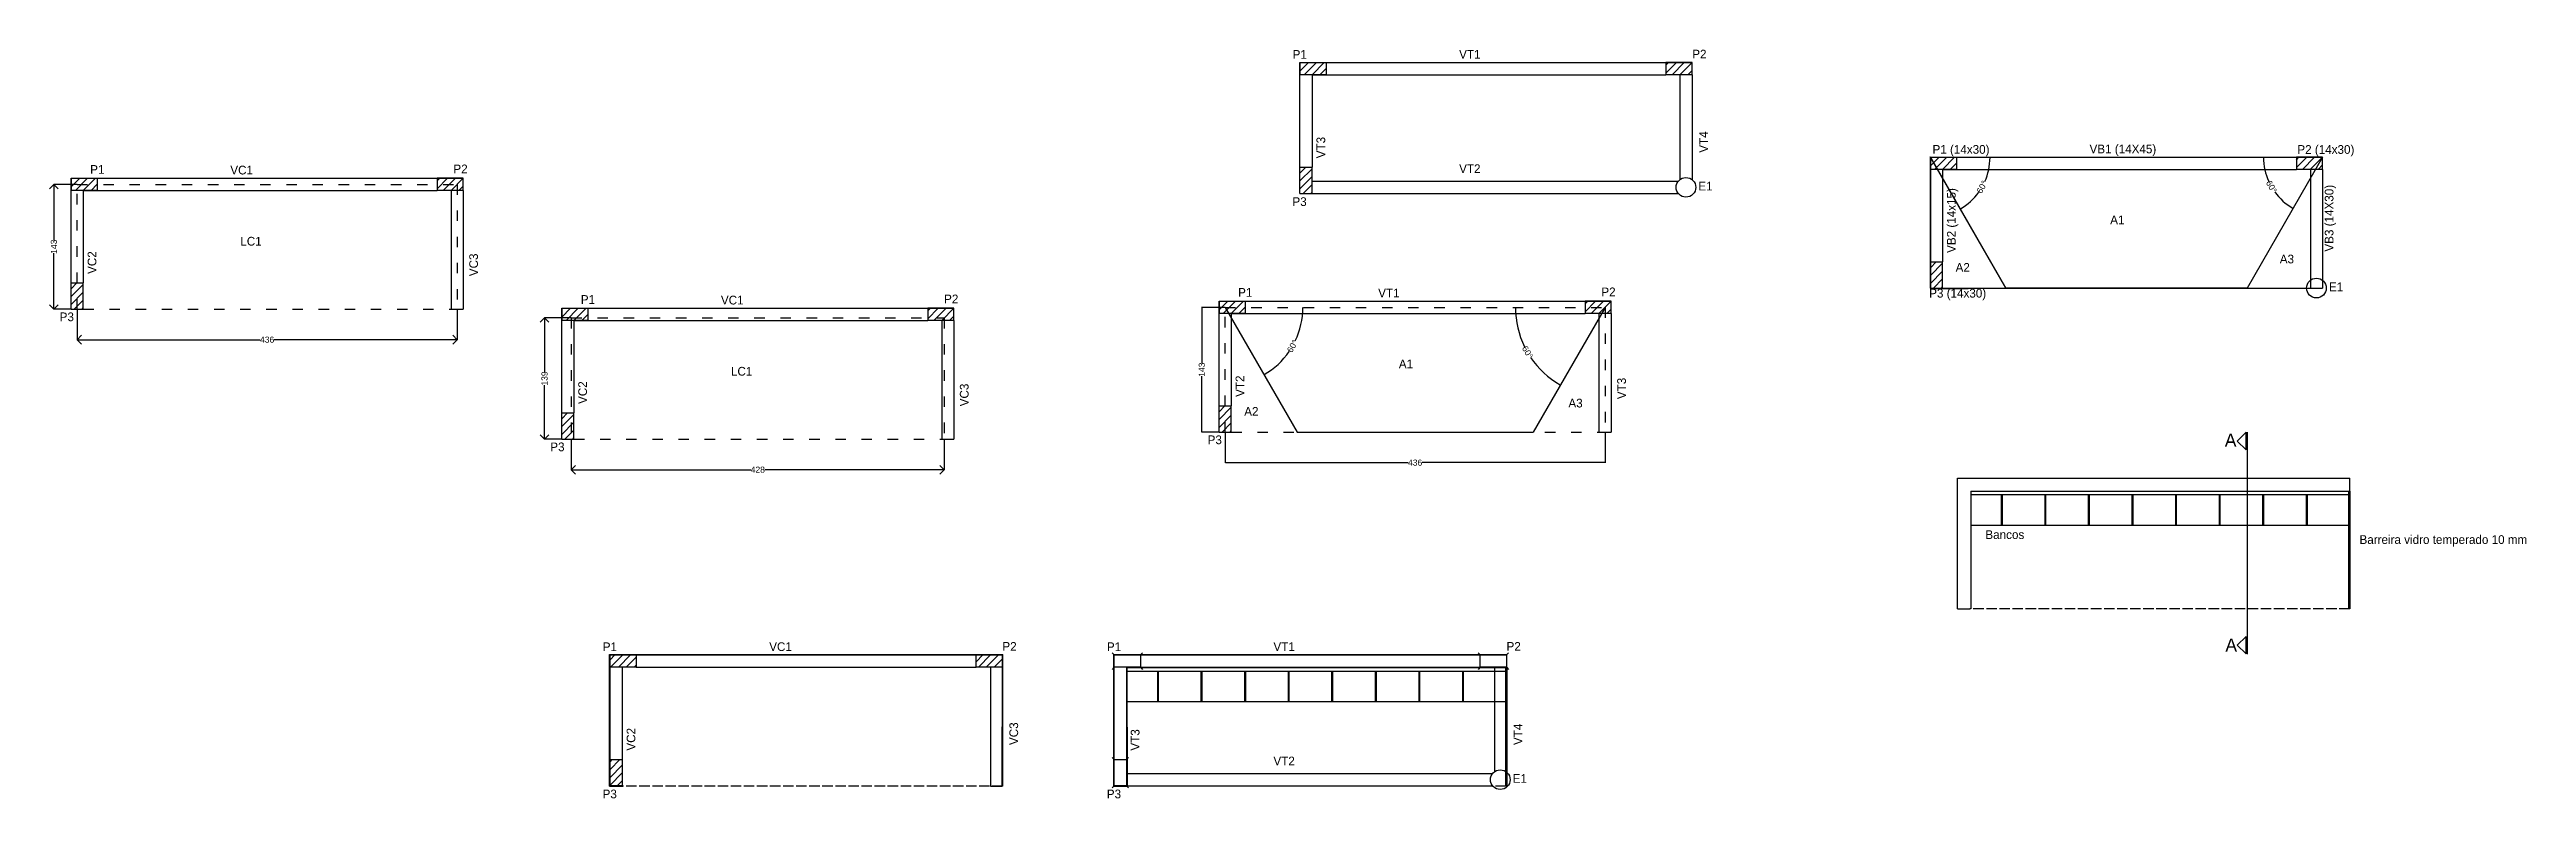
# Model space of a CAD drawing. Header units: centimetres. Extents: x -7745 to 883, y 487 to 2760.
# Drawn here: x -6859 to -4017, y 917 to 1776 of the extents above; entities that cross this region are included whole.
import ezdxf

# ---------------------------------------------------------------- set-up
doc = ezdxf.new("R2010")
doc.units = ezdxf.units.CM
doc.linetypes.add('ACAD_ISO02W100', pattern=[15, 12, -3])
doc.linetypes.add('ACAD_ISO03W100', pattern=[30, 12, -18])
doc.layers.add('A-ANNO-DIMS', color=7, linetype='Continuous', lineweight=30)
for name, color, linetype in [('ARQUITETURA', 253, 'Continuous'), ('CARIMBO', 250, 'Continuous'), ('Cota', 5, 'Continuous'), ('PEÇAS ESTRUTURAIS', 1, 'Continuous')]:
    doc.layers.add(name, color=color, linetype=linetype)
doc.styles.add('Arial_1', font='arial.ttf', dxfattribs={"height": 7})
doc.styles.add('Century Gothic_B', font='GOTHICB.TTF', dxfattribs={"height": 0.15})
doc.dimstyles.get("Standard").update_dxf_attribs({"dimtxt": 7, "dimasz": 0.3, "dimexe": 0.18, "dimexo": 0.0625, "dimgap": 0.09, "dimtad": 0, "dimdec": 0, "dimzin": 0, "dimdsep": 46, "dimtxsty": 'Arial_1', "dimcen": 0.09, "dimadec": 0, "dimazin": 0, "dimtfac": 1, "dimtdec": 0, "dimtofl": 0, "dimtmove": 0, "dimatfit": 3, "dimfxl": 1, "dimtolj": 1, "dimtzin": 0, "dimarcsym": 2})

msp = doc.modelspace()

# ---------------------------------------------------------------- texts
at = {"layer": 'CARIMBO', "attachment_point": 1, "style": 'Century Gothic_B'}
for s, width, heights, insert, char_height in [('{\\fCentury Gothic|b0|i0|c0|p34;P1}', 65.784, [0], (-5433, 1775), 10), ('{\\fCentury Gothic|b0|i0|c0|p34;VT1}', 82.615, [0], (-5241.9, 1775.1), 10), ('{\\fCentury Gothic|b0|i0|c0|p34;P2}', 68.209, [0], (-4974.4, 1775.4), 10), ('{\\fCentury Gothic|b0|i0|c0|p34;P1 (14x30)}', 65.784, [0], (-4698.7, 1666.1), 10), ('{\\fCentury Gothic|b0|i0|c0|p34;VB1 (14X45)}', 82.615, [0], (-4518.5, 1666.6), 10), ('{\\fCentury Gothic|b0|i0|c0|p34;P2 (14x30)}', 68.209, [0], (-4280, 1666), 10), ('{\\fCentury Gothic|b0|i0|c0|p34;VT2}', 82.615, [0], (-5241.9, 1644), 10), ('{\\fCentury Gothic|b0|i0|c0|p34;E1}', 48.99, [0], (-4967.3, 1624), 10), ('{\\fCentury Gothic|b0|i0|c0|p34;P3}', 69.327, [0], (-5433.2, 1606.2), 10), ('{\\fCentury Gothic|b0|i0|c0|p34;A1}', 82.615, [0], (-4494.8, 1585.3), 10), ('{\\fCentury Gothic|b0|i0|c0|p34;A3}', 82.615, [0], (-4300.2, 1540.4), 10), ('{\\fCentury Gothic|b0|i0|c0|p34;A2}', 82.615, [0], (-4672.2, 1530.8), 10), ('{\\fCentury Gothic|b0|i0|c0|p34;E1}', 48.99, [0], (-4243.8, 1508.5), 10), ('{\\fCentury Gothic|b0|i0|c0|p34;P1}', 65.784, [0], (-5495.5, 1502.1), 10), ('{\\fCentury Gothic|b0|i0|c0|p34;VT1}', 82.615, [0], (-5334.8, 1501.4), 10), ('{\\fCentury Gothic|b0|i0|c0|p34;P2}', 68.209, [0], (-5078.7, 1502.7), 10), ('{\\fCentury Gothic|b0|i0|c0|p34;P3 (14x30)}', 69.327, [0], (-4702.5, 1501.2), 10), ('{\\fCentury Gothic|b0|i0|c0|p34;A1}', 82.615, [0], (-5311.1, 1420.1), 10), ('{\\fCentury Gothic|b0|i0|c0|p34;A2}', 82.615, [0], (-5488.5, 1365.7), 10), ('{\\fCentury Gothic|b0|i0|c0|p34;A3}', 82.615, [0], (-5116.5, 1375.2), 10), ('{\\fCentury Gothic|b0|i0|c0|p34;P3}', 69.327, [0], (-5530.5, 1333.1), 10), ('{\\fCentury Gothic|b0|i0|c0|p34;A}', 48.99, [0], (-4363.3, 1335.2), 15), ('\\pxqj;{\\fCentury Gothic|b0|i0|c0|p34;Bancos}', 184.97, [35.8], (-4638, 1224.4), 10), ('\\pxqj;{\\fCentury Gothic|b0|i0|c0|p34;Barreira vidro temperado 10 mm}', 184.97, [35.8], (-4208.7, 1218.7), 10), ('{\\fCentury Gothic|b0|i0|c0|p34;A}', 48.99, [0], (-4362.6, 1100.2), 15)]:
    msp.add_mtext_dynamic_manual_height_columns(s, width=width, gutter_width=1, heights=heights, dxfattribs=dict(at, insert=insert, char_height=char_height))
at = {"layer": 'CARIMBO', "char_height": 10, "attachment_point": 1, "rotation": 90, "style": 'Century Gothic_B'}
for s, width, insert in [('{\\fCentury Gothic|b0|i0|c0|p34;VT4}', 79.211, (-4966.4, 1657.3)), ('{\\fCentury Gothic|b0|i0|c0|p34;VT3}', 129.041, (-5405.6, 1650.9)), ('{\\fCentury Gothic|b0|i0|c0|p34;VB2 (14x15)}', 129.041, (-4682.1, 1542.4)), ('{\\fCentury Gothic|b0|i0|c0|p34;VB3 (14X30)}', 79.211, (-4248.6, 1543.9)), ('{\\fCentury Gothic|b0|i0|c0|p34;VT2}', 129.041, (-5498.4, 1377.3)), ('{\\fCentury Gothic|b0|i0|c0|p34;VT3}', 79.211, (-5060.5, 1374.7))]:
    msp.add_mtext_dynamic_manual_height_columns(s, width=width, gutter_width=1, heights=[0], dxfattribs=dict(at, insert=insert))
at = {"layer": 'CARIMBO', "color": 18, "true_color": 0x000000, "char_height": 10, "attachment_point": 1, "style": 'Century Gothic_B'}
for s, width, insert in [('{\\fCentury Gothic|b0|i0|c0|p34;P1}', 65.784, (-6812.8, 1643.1)), ('{\\fCentury Gothic|b0|i0|c0|p34;VC1}', 82.615, (-6652, 1642.4)), ('{\\fCentury Gothic|b0|i0|c0|p34;P2}', 68.209, (-6396, 1643.7)), ('{\\fCentury Gothic|b0|i0|c0|p34;LC1}', 82.615, (-6640.5, 1560.8)), ('{\\fCentury Gothic|b0|i0|c0|p34;P1}', 65.784, (-6249.8, 1494)), ('{\\fCentury Gothic|b0|i0|c0|p34;VC1}', 82.615, (-6089, 1493.3)), ('{\\fCentury Gothic|b0|i0|c0|p34;P2}', 68.209, (-5832.9, 1494.6)), ('{\\fCentury Gothic|b0|i0|c0|p34;P3}', 69.327, (-6847.8, 1474.1)), ('{\\fCentury Gothic|b0|i0|c0|p34;LC1}', 82.615, (-6077.5, 1411.7)), ('{\\fCentury Gothic|b0|i0|c0|p34;P3}', 69.327, (-6284.8, 1325))]:
    msp.add_mtext_dynamic_manual_height_columns(s, width=width, gutter_width=1, heights=[0], dxfattribs=dict(at, insert=insert))
at = {"layer": 'CARIMBO', "color": 18, "true_color": 0x000000, "char_height": 10, "attachment_point": 1, "rotation": 90, "style": 'Century Gothic_B'}
for s, width, insert in [('{\\fCentury Gothic|b0|i0|c0|p34;VC2}', 129.041, (-6815.7, 1518.3)), ('{\\fCentury Gothic|b0|i0|c0|p34;VC3}', 79.211, (-6377.8, 1515.7)), ('{\\fCentury Gothic|b0|i0|c0|p34;VC2}', 129.041, (-6252.7, 1369.2)), ('{\\fCentury Gothic|b0|i0|c0|p34;VC3}', 79.211, (-5814.8, 1366.5))]:
    msp.add_mtext_dynamic_manual_height_columns(s, width=width, gutter_width=1, heights=[0], dxfattribs=dict(at, insert=insert))
at = {"layer": 'CARIMBO', "lineweight": -3, "char_height": 10, "attachment_point": 1, "style": 'Century Gothic_B'}
for s, width, insert in [('{\\fCentury Gothic|b0|i0|c0|p34;P1}', 65.784, (-6224.6, 1095.8)), ('{\\fCentury Gothic|b0|i0|c0|p34;VC1}', 82.615, (-6033.6, 1095.9)), ('{\\fCentury Gothic|b0|i0|c0|p34;P2}', 68.209, (-5766, 1096.2)), ('{\\fCentury Gothic|b0|i0|c0|p34;P1}', 65.784, (-5646.1, 1095.8)), ('{\\fCentury Gothic|b0|i0|c0|p34;VT1}', 82.615, (-5455, 1095.9)), ('{\\fCentury Gothic|b0|i0|c0|p34;P2}', 68.209, (-5187.5, 1096.2)), ('{\\fCentury Gothic|b0|i0|c0|p34;VT2}', 82.615, (-5455, 964.8)), ('{\\fCentury Gothic|b0|i0|c0|p34;E1}', 48.99, (-5180.4, 944.8)), ('{\\fCentury Gothic|b0|i0|c0|p34;P3}', 69.327, (-6224.8, 927)), ('{\\fCentury Gothic|b0|i0|c0|p34;P3}', 69.327, (-5646.2, 927))]:
    msp.add_mtext_dynamic_manual_height_columns(s, width=width, gutter_width=1, heights=[0], dxfattribs=dict(at, insert=insert))
at = {"layer": 'CARIMBO', "lineweight": -3, "char_height": 10, "attachment_point": 1, "rotation": 90, "style": 'Century Gothic_B'}
for s, width, insert in [('{\\fCentury Gothic|b0|i0|c0|p34;VC2}', 129.041, (-6197.2, 971.7)), ('{\\fCentury Gothic|b0|i0|c0|p34;VC3}', 79.211, (-5758, 978.1)), ('{\\fCentury Gothic|b0|i0|c0|p34;VT3}', 129.041, (-5618.7, 971.7)), ('{\\fCentury Gothic|b0|i0|c0|p34;VT4}', 79.211, (-5179.4, 978.1))]:
    msp.add_mtext_dynamic_manual_height_columns(s, width=width, gutter_width=1, heights=[0], dxfattribs=dict(at, insert=insert))

# ---------------------------------------------------------------- blocks, each defined once
blk = doc.blocks.new('*D59')
at = {"layer": 'Cota', "color": 0, "lineweight": -2, "transparency": 16777216}
for start, end in [(335.8562, 359.7486), (300.2514, 324.1438)]:
    blk.add_arc((-4701.1, 1652.1), 68.4, start, end, dxfattribs=at)
at = {"layer": 'Cota', "color": 0, "transparency": 16777216}
for points in [[(-4632.8, 1651.8), (-4632.7, 1651.8), (-4632.8, 1652.1)], [(-4666.7, 1593), (-4666.7, 1593.1), (-4666.9, 1592.9)]]:
    blk.add_solid(points, dxfattribs=at)
at = {"layer": 'Defpoints', "color": 0, "transparency": 16777216}
for p in [(-4701.1, 1652.1), (-4701.1, 1652.1), (-4251.1, 1652.1), (-4648.8, 1608.2), (-4614.5, 1502.1)]:
    blk.add_point(p, dxfattribs=at)
at = {"layer": 'Cota', "color": 0, "transparency": 16777216, "insert": (-4641.9, 1617.9), "char_height": 7, "attachment_point": 5, "rotation": 60, "style": 'Arial_1'}
blk.add_mtext('\\A1;60°', dxfattribs=at)
blk = doc.blocks.new('*D60')
at = {"layer": 'Cota', "color": 0, "lineweight": -2, "transparency": 16777216}
for start, end in [(180.2537, 204.0897), (215.9103, 239.7463)]:
    blk.add_arc((-4251.1, 1652.1), 67.7, start, end, dxfattribs=at)
at = {"layer": 'Cota', "color": 0, "transparency": 16777216}
for points in [[(-4318.9, 1651.8), (-4318.8, 1651.8), (-4318.9, 1652.1)], [(-4285.2, 1593.7), (-4285.3, 1593.6), (-4285, 1593.5)]]:
    blk.add_solid(points, dxfattribs=at)
at = {"layer": 'Defpoints', "color": 0, "transparency": 16777216}
for p in [(-4701.1, 1652.1), (-4251.1, 1652.1), (-4251.1, 1652.1), (-4314.8, 1629), (-4337.7, 1502.1)]:
    blk.add_point(p, dxfattribs=at)
at = {"layer": 'Cota', "color": 0, "transparency": 16777216, "insert": (-4309.8, 1618.3), "char_height": 7, "attachment_point": 5, "rotation": 300, "style": 'Arial_1'}
blk.add_mtext('\\A1;60°', dxfattribs=at)
blk = doc.blocks.new('*D113')
at = {"layer": 'Cota', "color": 0, "lineweight": -2, "transparency": 16777216}
for p, q in [((-5510.5, 1480), (-5537.4, 1480)), ((-5537.2, 1479.7), (-5537.2, 1416)), ((-5537.2, 1337.3), (-5537.2, 1401)), ((-5517.5, 1337), (-5537.4, 1337))]:
    blk.add_line(p, q, dxfattribs=at)
at = {"layer": 'Cota', "color": 0, "transparency": 16777216}
for points in [[(-5537.2, 1479.7), (-5537.1, 1479.7), (-5537.2, 1480)], [(-5537.2, 1337.3), (-5537.1, 1337.3), (-5537.2, 1337)]]:
    blk.add_solid(points, dxfattribs=at)
at = {"layer": 'Defpoints', "color": 0, "transparency": 16777216}
for p in [(-5537.2, 1480), (-5510.4, 1480), (-5517.4, 1337)]:
    blk.add_point(p, dxfattribs=at)
at = {"layer": 'Cota', "color": 0, "transparency": 16777216, "insert": (-5537.2, 1408.5), "char_height": 7, "attachment_point": 5, "rotation": 90, "style": 'Arial_1'}
blk.add_mtext('\\A1;143', dxfattribs=at)
blk = doc.blocks.new('*D114')
at = {"layer": 'Cota', "color": 0, "lineweight": -2, "transparency": 16777216}
for p, q in [((-5510.4, 1336.9), (-5510.4, 1301.7)), ((-5074.4, 1336.9), (-5074.4, 1301.7)), ((-5510.1, 1301.9), (-5300.4, 1301.9)), ((-5074.7, 1301.9), (-5284.5, 1301.9))]:
    blk.add_line(p, q, dxfattribs=at)
at = {"layer": 'Cota', "color": 0, "transparency": 16777216}
for points in [[(-5510.1, 1302), (-5510.1, 1301.9), (-5510.4, 1301.9)], [(-5074.7, 1302), (-5074.7, 1301.9), (-5074.4, 1301.9)]]:
    blk.add_solid(points, dxfattribs=at)
at = {"layer": 'Defpoints', "color": 0, "transparency": 16777216}
for p in [(-5510.4, 1337), (-5074.4, 1337), (-5074.4, 1301.9)]:
    blk.add_point(p, dxfattribs=at)
at = {"layer": 'Cota', "color": 0, "transparency": 16777216, "insert": (-5292.4, 1301.9), "char_height": 7, "attachment_point": 5, "style": 'Arial_1'}
blk.add_mtext('\\A1;436', dxfattribs=at)
blk = doc.blocks.new('*D115')
at = {"layer": 'A-ANNO-DIMS', "color": 0, "lineweight": -2, "transparency": 16777216}
for start, end in [(334.4847, 359.8073), (300.1927, 325.5153)]:
    blk.add_arc((-5510.4, 1480), 89.2, start, end, dxfattribs=at)
at = {"layer": 'A-ANNO-DIMS', "color": 0, "transparency": 16777216}
for points in [[(-5421.3, 1479.7), (-5421.2, 1479.7), (-5421.2, 1480)], [(-5465.5, 1402.8), (-5465.6, 1402.9), (-5465.8, 1402.7)]]:
    blk.add_solid(points, dxfattribs=at)
at = {"layer": 'Defpoints', "color": 0, "transparency": 16777216}
for p in [(-5510.4, 1480), (-5510.4, 1480), (-5074.4, 1480), (-5442.1, 1422.6), (-5427.9, 1337)]:
    blk.add_point(p, dxfattribs=at)
at = {"layer": 'A-ANNO-DIMS', "color": 0, "transparency": 16777216, "insert": (-5433.2, 1435.4), "char_height": 7, "attachment_point": 5, "rotation": 60, "style": 'Arial_1'}
blk.add_mtext('\\A1;60°', dxfattribs=at)
blk = doc.blocks.new('*D116')
at = {"layer": 'A-ANNO-DIMS', "color": 0, "lineweight": -2, "transparency": 16777216}
for start, end in [(180.167, 206.113), (213.887, 239.833)]:
    blk.add_arc((-5074.4, 1480), 102.9, start, end, dxfattribs=at)
at = {"layer": 'A-ANNO-DIMS', "color": 0, "transparency": 16777216}
for points in [[(-5177.4, 1479.7), (-5177.3, 1479.7), (-5177.3, 1480)], [(-5126.1, 1391.1), (-5126.2, 1391), (-5125.9, 1390.9)]]:
    blk.add_solid(points, dxfattribs=at)
at = {"layer": 'Defpoints', "color": 0, "transparency": 16777216}
for p in [(-5510.4, 1480), (-5074.4, 1480), (-5074.4, 1480), (-5171.1, 1444.8), (-5157, 1337)]:
    blk.add_point(p, dxfattribs=at)
at = {"layer": 'A-ANNO-DIMS', "color": 0, "transparency": 16777216, "insert": (-5163.5, 1428.5), "char_height": 7, "attachment_point": 5, "rotation": 300, "style": 'Arial_1'}
blk.add_mtext('\\A1;60°', dxfattribs=at)
blk = doc.blocks.new('_Open90')
at = {"color": 0, "linetype": 'ByBlock', "lineweight": -2}
for p, q in [((0, 0), (-1, 0)), ((-0.5, 0.5), (0, 0)), ((0, 0), (-0.5, -0.5))]:
    blk.add_line(p, q, dxfattribs=at)
blk = doc.blocks.new('*D117')
at = {"layer": 'Cota', "color": 0, "lineweight": -2, "transparency": 16777216}
for p, q in [((-6260.7, 1467.9), (-6291.6, 1467.9)), ((-6291.4, 1457.9), (-6291.4, 1405.9)), ((-6291.4, 1338.9), (-6291.4, 1390.9)), ((-6271.7, 1328.9), (-6291.6, 1328.9))]:
    blk.add_line(p, q, dxfattribs=at)
at = {"layer": 'Defpoints', "color": 0, "transparency": 16777216}
for p in [(-6291.4, 1467.9), (-6260.7, 1467.9), (-6271.7, 1328.9)]:
    blk.add_point(p, dxfattribs=at)
at = {"layer": 'Cota', "color": 0, "lineweight": -2, "transparency": 16777216, "xscale": 10, "yscale": 10, "zscale": 10}
for p, rotation in [((-6291.4, 1467.9), 90), ((-6291.4, 1328.9), 270)]:
    blk.add_blockref('_Open90', p, dxfattribs=dict(at, rotation=rotation))
at = {"layer": 'Cota', "color": 0, "transparency": 16777216, "insert": (-6291.4, 1398.4), "char_height": 7, "attachment_point": 5, "rotation": 90, "style": 'Arial_1'}
blk.add_mtext('\\A1;139', dxfattribs=at)
blk = doc.blocks.new('*D118')
at = {"layer": 'Cota', "color": 0, "lineweight": -2, "transparency": 16777216}
for p, q in [((-6260.7, 1328.8), (-6260.7, 1293.6)), ((-5832.7, 1328.8), (-5832.7, 1293.6)), ((-6250.7, 1293.8), (-6054.6, 1293.8)), ((-5842.7, 1293.8), (-6038.7, 1293.8))]:
    blk.add_line(p, q, dxfattribs=at)
at = {"layer": 'Defpoints', "color": 0, "transparency": 16777216}
for p in [(-6260.7, 1328.9), (-5832.7, 1328.9), (-5832.7, 1293.8)]:
    blk.add_point(p, dxfattribs=at)
at = {"layer": 'Cota', "color": 0, "lineweight": -2, "transparency": 16777216, "xscale": 10, "yscale": 10, "zscale": 10, "rotation": 180}
blk.add_blockref('_Open90', (-6260.7, 1293.8), dxfattribs=at)
at = {"layer": 'Cota', "color": 0, "lineweight": -2, "transparency": 16777216, "xscale": 10, "yscale": 10, "zscale": 10}
blk.add_blockref('_Open90', (-5832.7, 1293.8), dxfattribs=at)
at = {"layer": 'Cota', "color": 0, "transparency": 16777216, "insert": (-6046.7, 1293.8), "char_height": 7, "attachment_point": 5, "style": 'Arial_1'}
blk.add_mtext('\\A1;428', dxfattribs=at)
blk = doc.blocks.new('*D123')
at = {"layer": 'Cota', "color": 0, "lineweight": -2, "transparency": 16777216}
for p, q in [((-6827.7, 1621), (-6854.6, 1621)), ((-6854.4, 1611), (-6854.4, 1557)), ((-6854.4, 1488), (-6854.4, 1542)), ((-6834.7, 1478), (-6854.6, 1478))]:
    blk.add_line(p, q, dxfattribs=at)
at = {"layer": 'Defpoints', "color": 0, "transparency": 16777216}
for p in [(-6854.4, 1621), (-6827.7, 1621), (-6834.7, 1478)]:
    blk.add_point(p, dxfattribs=at)
at = {"layer": 'Cota', "color": 0, "lineweight": -2, "transparency": 16777216, "xscale": 10, "yscale": 10, "zscale": 10}
for p, rotation in [((-6854.4, 1621), 90), ((-6854.4, 1478), 270)]:
    blk.add_blockref('_Open90', p, dxfattribs=dict(at, rotation=rotation))
at = {"layer": 'Cota', "color": 0, "transparency": 16777216, "insert": (-6854.4, 1549.5), "char_height": 7, "attachment_point": 5, "rotation": 90, "style": 'Arial_1'}
blk.add_mtext('\\A1;143', dxfattribs=at)
blk = doc.blocks.new('*D124')
at = {"layer": 'Cota', "color": 0, "lineweight": -2, "transparency": 16777216}
for p, q in [((-6827.7, 1477.9), (-6827.7, 1442.7)), ((-6391.7, 1477.9), (-6391.7, 1442.7)), ((-6817.7, 1442.9), (-6617.6, 1442.9)), ((-6401.7, 1442.9), (-6601.7, 1442.9))]:
    blk.add_line(p, q, dxfattribs=at)
at = {"layer": 'Defpoints', "color": 0, "transparency": 16777216}
for p in [(-6827.7, 1478), (-6391.7, 1478), (-6391.7, 1442.9)]:
    blk.add_point(p, dxfattribs=at)
at = {"layer": 'Cota', "color": 0, "lineweight": -2, "transparency": 16777216, "xscale": 10, "yscale": 10, "zscale": 10, "rotation": 180}
blk.add_blockref('_Open90', (-6827.7, 1442.9), dxfattribs=at)
at = {"layer": 'Cota', "color": 0, "lineweight": -2, "transparency": 16777216, "xscale": 10, "yscale": 10, "zscale": 10}
blk.add_blockref('_Open90', (-6391.7, 1442.9), dxfattribs=at)
at = {"layer": 'Cota', "color": 0, "transparency": 16777216, "insert": (-6609.7, 1442.9), "char_height": 7, "attachment_point": 5, "style": 'Arial_1'}
blk.add_mtext('\\A1;436', dxfattribs=at)

# ---------------------------------------------------------------- dimensions: what is measured, and where the dimension line sits
at = {"layer": 'A-ANNO-DIMS'}
for base, line1, line2, picture, middle in [((-5442.1, 1422.6), ((-5510.4, 1480), (-5427.9, 1337)), ((-5510.4, 1480), (-5074.4, 1480)), '*D115', (-5433.2, 1435.4)), ((-5171.1, 1444.8), ((-5510.4, 1480), (-5074.4, 1480)), ((-5074.4, 1480), (-5157, 1337)), '*D116', (-5163.5, 1428.5))]:
    dim = msp.add_angular_dim_2l(base=base, line1=line1, line2=line2, dimstyle='Standard', dxfattribs=at)
    dim.commit()
    dim.dimension.update_dxf_attribs({"geometry": picture, "text_midpoint": middle})
at = {"layer": 'Cota'}
for base, line2, picture, middle in [((-4648.8, 1608.2), ((-4701.1, 1652.1), (-4614.5, 1502.1)), '*D59', (-4641.9, 1617.9)), ((-4314.8, 1629), ((-4251.1, 1652.1), (-4337.7, 1502.1)), '*D60', (-4309.8, 1618.3))]:
    dim = msp.add_angular_dim_2l(base=base, line1=((-4701.1, 1652.1), (-4251.1, 1652.1)), line2=line2, dimstyle='Standard', dxfattribs=at)
    dim.commit()
    dim.dimension.update_dxf_attribs({"geometry": picture, "text_midpoint": middle})
at = {"layer": 'Cota', "color": 1}
for base, p1, p2, picture, middle in [((-6854.4, 1621), (-6834.7, 1478), (-6827.7, 1621), '*D123', (-6854.4, 1549.5)), ((-6291.4, 1467.9), (-6271.7, 1328.9), (-6260.7, 1467.9), '*D117', (-6291.4, 1398.4))]:
    dim = msp.add_linear_dim(base=base, p1=p1, p2=p2, angle=90, dimstyle='Standard', override={"dimasz": 10, "dimblk1": 'Open90', "dimblk2": 'Open90', "dimsah": 1}, dxfattribs=at)
    dim.commit()
    dim.dimension.update_dxf_attribs({"geometry": picture, "text_midpoint": middle})
dim = msp.add_linear_dim(base=(-5537.2, 1480), p1=(-5517.4, 1337), p2=(-5510.4, 1480), angle=90, dimstyle='Standard', dxfattribs=at)
dim.commit()
dim.dimension.update_dxf_attribs({"geometry": '*D113', "text_midpoint": (-5537.2, 1408.5)})
for base, p1, p2, picture, middle in [((-6391.7, 1442.9), (-6827.7, 1478), (-6391.7, 1478), '*D124', (-6609.7, 1442.9)), ((-5832.7, 1293.8), (-6260.7, 1328.9), (-5832.7, 1328.9), '*D118', (-6046.7, 1293.8))]:
    dim = msp.add_linear_dim(base=base, p1=p1, p2=p2, dimstyle='Standard', override={"dimasz": 10, "dimblk1": 'Open90', "dimblk2": 'Open90', "dimsah": 1}, dxfattribs=at)
    dim.commit()
    dim.dimension.update_dxf_attribs({"geometry": picture, "text_midpoint": middle})
dim = msp.add_linear_dim(base=(-5074.4, 1301.9), p1=(-5510.4, 1337), p2=(-5074.4, 1337), dimstyle='Standard', dxfattribs=at)
dim.commit()
dim.dimension.update_dxf_attribs({"geometry": '*D114', "text_midpoint": (-5292.4, 1301.9)})

# ---------------------------------------------------------------- hatches: boundary and pattern name
at = {"layer": 'A-ANNO-DIMS'}
h = msp.add_hatch(dxfattribs=at)
h.set_pattern_fill('ANSI31', color=4, scale=0.3)
h.paths.add_polyline_path([(-4220.9, 1269.2), (-4219.9, 1269.2), (-4219.9, 1134.2), (-4220.9, 1134.2)])
h = msp.add_hatch(dxfattribs=at)
h.set_pattern_fill('ANSI31', color=1, scale=2)
h.paths.add_polyline_path([(-6216.2, 1081.4), (-6186.2, 1081.4), (-6186.2, 1067.4), (-6216.2, 1067.4)])
h.paths.add_polyline_path([(-5796.2, 1081.4), (-5766.2, 1081.4), (-5766.2, 1067.4), (-5796.2, 1067.4)])
h.paths.add_polyline_path([(-6202.2, 961.4), (-6202.2, 931.4), (-6216.2, 931.4), (-6216.2, 961.4)])
at = {"layer": 'A-ANNO-DIMS', "lineweight": -3}
h = msp.add_hatch(dxfattribs=at)
h.set_pattern_fill('ANSI31', color=4, scale=0.3)
h.set_pattern_definition([(45, (-968.2615, -202.3227), (-0.6735192, 0.6735192), [])])
h.paths.add_polyline_path([(-5188.2, 1066.9), (-5187.2, 1066.9), (-5187.2, 930.9), (-5188.2, 930.9)])
at = {"layer": 'CARIMBO'}
h = msp.add_hatch(dxfattribs=at)
h.set_pattern_fill('ANSI31', color=1, scale=2)
h.set_pattern_definition([(45, (-1848.731, 109.005), (-4.490128, 4.490128), [])])
h.paths.add_polyline_path([(-5394.6, 1760.6), (-5424.6, 1760.6), (-5424.6, 1746.6), (-5394.6, 1746.6)])
h.paths.add_polyline_path([(-5410.6, 1640.6), (-5424.6, 1640.6), (-5424.6, 1610.6), (-5410.6, 1610.6)])
h.paths.add_polyline_path([(-4974.6, 1760.6), (-5004.6, 1760.6), (-5004.6, 1746.6), (-4974.6, 1746.6)])
h = msp.add_hatch(dxfattribs=at)
h.set_pattern_fill('ANSI31', color=1, scale=2)
h.set_pattern_definition([(45, (-1125.2747, 0.525), (-4.490128, 4.490128), [])])
h.paths.add_polyline_path([(-4671.1, 1652.1), (-4701.1, 1652.1), (-4701.1, 1638.1), (-4671.1, 1638.1)])
h.paths.add_polyline_path([(-4687.1, 1532.1), (-4701.1, 1532.1), (-4701.1, 1502.1), (-4687.1, 1502.1)])
h.paths.add_polyline_path([(-4251.1, 1652.1), (-4281.1, 1652.1), (-4281.1, 1638.1), (-4251.1, 1638.1)])
at = {"layer": 'CARIMBO', "true_color": 0x000000}
h = msp.add_hatch(dxfattribs=at)
h.set_pattern_fill('ANSI31', color=18, scale=2)
h.set_pattern_definition([(45, (-3258.8295, -23.605), (-4.490128, 4.490128), [])])
h.paths.add_polyline_path([(-6804.7, 1628), (-6834.7, 1628), (-6834.7, 1614), (-6804.7, 1614)])
h.paths.add_polyline_path([(-6820.7, 1508), (-6834.7, 1508), (-6834.7, 1478), (-6820.7, 1478)])
h.paths.add_polyline_path([(-6384.7, 1628), (-6414.7, 1628), (-6414.7, 1614), (-6384.7, 1614)])
h = msp.add_hatch(dxfattribs=at)
h.set_pattern_fill('ANSI31', color=18, scale=2)
h.set_pattern_definition([(45, (-2695.8054, -172.731), (-4.490128, 4.490128), [])])
h.paths.add_polyline_path([(-6241.7, 1478.9), (-6271.7, 1478.9), (-6271.7, 1464.9), (-6241.7, 1464.9)])
h.paths.add_polyline_path([(-6257.7, 1358.9), (-6271.7, 1358.9), (-6271.7, 1328.9), (-6257.7, 1328.9)])
h.paths.add_polyline_path([(-5821.7, 1478.9), (-5851.7, 1478.9), (-5851.7, 1464.9), (-5821.7, 1464.9)])
at = {"layer": 'CARIMBO', "true_color": 0xffffff}
h = msp.add_hatch(dxfattribs=at)
h.set_pattern_fill('ANSI31', scale=2)
h.set_pattern_definition([(45, (-1941.569, -164.62), (-4.490128, 4.490128), [])])
h.paths.add_polyline_path([(-5487.4, 1487), (-5517.4, 1487), (-5517.4, 1473), (-5487.4, 1473)])
h.paths.add_polyline_path([(-5503.4, 1367), (-5517.4, 1367), (-5517.4, 1337), (-5503.4, 1337)])
h.paths.add_polyline_path([(-5067.4, 1487), (-5097.4, 1487), (-5097.4, 1473), (-5067.4, 1473)])

# ---------------------------------------------------------------- linework, layer by layer
at = {"layer": 'A-ANNO-DIMS', "color": 18, "linetype": 'ACAD_ISO03W100', "true_color": 0x000000}
msp.add_lwpolyline([(-6827.7, 1478), (-6827.7, 1621), (-6391.7, 1621), (-6391.7, 1478)], dxfattribs=at)
at = {"layer": 'A-ANNO-DIMS', "linetype": 'ACAD_ISO03W100'}
msp.add_lwpolyline([(-5510.4, 1337), (-5510.4, 1480), (-5074.4, 1480), (-5074.4, 1337)], dxfattribs=at)
at = {"layer": 'A-ANNO-DIMS', "lineweight": -3}
for points in [[(-5510.4, 1480), (-5427.9, 1337)], [(-5074.4, 1480), (-5157, 1337)], [(-5427.9, 1337), (-5157, 1337)]]:
    msp.add_lwpolyline(points, dxfattribs=at)
at = {"layer": 'A-ANNO-DIMS', "color": 4, "lineweight": -2}
msp.add_lwpolyline([(-4220.9, 1269.2), (-4219.9, 1269.2), (-4219.9, 1134.2), (-4220.9, 1134.2)], close=True, dxfattribs=at)
at = {"layer": 'A-ANNO-DIMS', "color": 1, "lineweight": -3}
for points in [[(-6216.2, 1081.4), (-6186.2, 1081.4), (-6186.2, 1067.4), (-6216.2, 1067.4)], [(-5796.2, 1081.4), (-5766.2, 1081.4), (-5766.2, 1067.4), (-5796.2, 1067.4)], [(-5637.7, 1081.4), (-5607.7, 1081.4), (-5607.7, 1067.4), (-5637.7, 1067.4)], [(-5217.7, 1081.4), (-5187.7, 1081.4), (-5187.7, 1067.4), (-5217.7, 1067.4)], [(-6202.2, 961.4), (-6202.2, 931.4), (-6216.2, 931.4), (-6216.2, 961.4)], [(-5623.7, 961.4), (-5623.7, 931.4), (-5637.7, 931.4), (-5637.7, 961.4)]]:
    msp.add_lwpolyline(points, close=True, dxfattribs=at)
for points in [[(-5637.7, 1081.4), (-5640.2, 1083.9)], [(-5607.7, 1081.4), (-5605.2, 1083.9)], [(-5217.7, 1081.4), (-5220.2, 1083.9)], [(-5187.7, 1081.4), (-5185.2, 1083.9)], [(-5637.7, 1067.4), (-5640.2, 1064.9)], [(-5607.7, 1067.4), (-5605.2, 1064.9)], [(-5217.7, 1067.4), (-5220.2, 1064.9)], [(-5187.7, 1067.4), (-5185.2, 1064.9)], [(-5637.7, 961.4), (-5640.2, 963.9)], [(-5623.7, 961.4), (-5621.2, 963.9)], [(-5779.7, 930.9), (-5766.7, 930.9)], [(-5637.7, 931.4), (-5640.2, 928.9)], [(-5623.7, 931.4), (-5621.2, 928.9)]]:
    msp.add_lwpolyline(points, dxfattribs=at)
at = {"layer": 'A-ANNO-DIMS', "color": 4, "lineweight": -3}
msp.add_lwpolyline([(-5188.2, 1066.9), (-5187.2, 1066.9), (-5187.2, 930.9), (-5188.2, 930.9)], close=True, dxfattribs=at)
at = {"layer": 'ARQUITETURA'}
for p, q in [((-5424.6, 1610.6), (-5424.6, 1760.6)), ((-5424.6, 1760.6), (-4974.6, 1760.6)), ((-5410.6, 1746.6), (-5410.6, 1640.6)), ((-5410.6, 1746.6), (-5004.6, 1746.6)), ((-4988.6, 1746.6), (-4988.6, 1626.5)), ((-4974.6, 1746.6), (-4974.6, 1626.5)), ((-4701.1, 1502.1), (-4701.1, 1652.1)), ((-4701.1, 1652.1), (-4251.1, 1652.1)), ((-5410.6, 1624.6), (-4990.5, 1624.6)), ((-4687.1, 1638.1), (-4687.1, 1532.1)), ((-4687.1, 1638.1), (-4281.1, 1638.1)), ((-4265.1, 1638.1), (-4265.1, 1502.1)), ((-4251.1, 1638.1), (-4251.1, 1502.1)), ((-5410.6, 1610.6), (-4990.5, 1610.6)), ((-5517.4, 1337), (-5517.4, 1487)), ((-5517.4, 1487), (-5067.4, 1487)), ((-4687.1, 1502.1), (-4265.1, 1502.1)), ((-4265.1, 1502.1), (-4251.1, 1502.1)), ((-5503.4, 1473), (-5503.4, 1367)), ((-5503.4, 1473), (-5097.4, 1473)), ((-5081.4, 1473), (-5081.4, 1337)), ((-5067.4, 1473), (-5067.4, 1337)), ((-5081.4, 1337), (-5067.4, 1337))]:
    msp.add_line(p, q, dxfattribs=at)
at = {"layer": 'ARQUITETURA', "color": 18, "true_color": 0x000000}
for p, q in [((-6834.7, 1478), (-6834.7, 1628)), ((-6834.7, 1628), (-6384.7, 1628)), ((-6820.7, 1614), (-6820.7, 1508)), ((-6820.7, 1614), (-6414.7, 1614)), ((-6398.7, 1614), (-6398.7, 1478)), ((-6384.7, 1614), (-6384.7, 1478)), ((-6271.7, 1328.9), (-6271.7, 1478.9)), ((-6271.7, 1478.9), (-5821.7, 1478.9)), ((-6398.7, 1478), (-6384.7, 1478)), ((-6257.7, 1464.9), (-6257.7, 1358.9)), ((-6257.7, 1464.9), (-5851.7, 1464.9)), ((-5835.7, 1464.9), (-5835.7, 1328.9)), ((-5821.7, 1464.9), (-5821.7, 1328.9)), ((-5835.7, 1328.9), (-5821.7, 1328.9))]:
    msp.add_line(p, q, dxfattribs=at)
at = {"layer": 'ARQUITETURA', "color": 18, "linetype": 'ACAD_ISO03W100', "true_color": 0x000000}
for p, q in [((-6820.7, 1478), (-6398.7, 1478)), ((-6257.7, 1328.9), (-5835.7, 1328.9))]:
    msp.add_line(p, q, dxfattribs=at)
at = {"layer": 'ARQUITETURA', "color": 18, "linetype": 'ACAD_ISO03W100', "lineweight": 30, "true_color": 0x000000}
for p, q in [((-6260.7, 1467.9), (-5832.7, 1467.9)), ((-6260.7, 1467.9), (-6260.7, 1328.9)), ((-5832.7, 1467.9), (-5832.7, 1328.9))]:
    msp.add_line(p, q, dxfattribs=at)
at = {"layer": 'ARQUITETURA', "linetype": 'ACAD_ISO03W100'}
msp.add_line((-5503.4, 1337), (-5081.4, 1337), dxfattribs=at)
at = {"layer": 'ARQUITETURA', "color": 1, "lineweight": -3}
for p, q in [((-6186.2, 1081.4), (-5796.2, 1081.4)), ((-5607.7, 1081.4), (-5217.7, 1081.4)), ((-6216.2, 961.4), (-6216.2, 1067.4)), ((-6202.2, 1067.4), (-6202.2, 961.4)), ((-6186.2, 1067.4), (-5796.2, 1067.4)), ((-5779.7, 1067.4), (-5779.7, 930.9)), ((-5766.2, 1067.4), (-5766.7, 930.9)), ((-5637.7, 961.4), (-5637.7, 1067.4)), ((-5623.7, 1067.4), (-5623.7, 961.4)), ((-5607.7, 1067.4), (-5217.7, 1067.4)), ((-5201.2, 1067.4), (-5201.2, 947.3)), ((-5187.7, 1067.4), (-5187.7, 947.3)), ((-5623.7, 945.4), (-5203.6, 945.4)), ((-5623.7, 931.4), (-5203.6, 931.4))]:
    msp.add_line(p, q, dxfattribs=at)
at = {"layer": 'CARIMBO', "linetype": 'ACAD_ISO03W100'}
for p, q in [((-4251.1, 1598.1), (-4251.1, 1502.1)), ((-5067.4, 1433), (-5067.4, 1337))]:
    msp.add_line(p, q, dxfattribs=at)
at = {"layer": 'CARIMBO', "color": 18, "linetype": 'ACAD_ISO03W100', "true_color": 0x000000}
for p, q in [((-6384.7, 1574), (-6384.7, 1478)), ((-5821.7, 1424.9), (-5821.7, 1328.9))]:
    msp.add_line(p, q, dxfattribs=at)
at = {"layer": 'CARIMBO'}
for p, q in [((-4338.9, 1316.7), (-4338.9, 1336.7)), ((-4337.2, 1082.3), (-4337.2, 1336.9)), ((-4654.9, 1265.2), (-4419.9, 1265.2)), ((-4654.9, 1265.2), (-4619.9, 1265.2)), ((-4619.9, 1265.2), (-4619.9, 1230.2)), ((-4619.9, 1265.2), (-4569.9, 1265.2)), ((-4619.9, 1265.2), (-4618.9, 1265.2)), ((-4618.9, 1265.2), (-4618.9, 1230.2)), ((-4569.9, 1265.2), (-4569.9, 1230.2)), ((-4569.9, 1265.2), (-4519.9, 1265.2)), ((-4569.9, 1265.2), (-4568.9, 1265.2)), ((-4569.9, 1265.2), (-4569.9, 1230.2)), ((-4569.9, 1265.2), (-4568.9, 1265.2)), ((-4568.9, 1265.2), (-4568.9, 1230.2)), ((-4568.9, 1265.2), (-4568.9, 1230.2)), ((-4519.9, 1265.2), (-4519.9, 1230.2)), ((-4519.9, 1265.2), (-4469.9, 1265.2)), ((-4519.9, 1265.2), (-4518.9, 1265.2)), ((-4518.9, 1265.2), (-4518.9, 1230.2)), ((-4469.9, 1265.2), (-4220.9, 1265.2)), ((-4469.9, 1265.2), (-4469.9, 1230.2)), ((-4469.9, 1265.2), (-4419.9, 1265.2)), ((-4469.9, 1265.2), (-4468.9, 1265.2)), ((-4468.9, 1265.2), (-4468.9, 1230.2)), ((-4419.9, 1265.2), (-4419.9, 1230.2)), ((-4419.9, 1265.2), (-4369.9, 1265.2)), ((-4419.9, 1265.2), (-4418.9, 1265.2)), ((-4419.9, 1265.2), (-4419.9, 1230.2)), ((-4419.9, 1265.2), (-4418.9, 1265.2)), ((-4418.9, 1265.2), (-4418.9, 1230.2)), ((-4418.9, 1265.2), (-4418.9, 1230.2)), ((-4369.9, 1265.2), (-4369.9, 1230.2)), ((-4369.9, 1265.2), (-4319.9, 1265.2)), ((-4369.9, 1265.2), (-4368.9, 1265.2)), ((-4368.9, 1265.2), (-4368.9, 1230.2)), ((-4319.9, 1265.2), (-4319.9, 1230.2)), ((-4319.9, 1265.2), (-4269.9, 1265.2)), ((-4319.9, 1265.2), (-4318.9, 1265.2)), ((-4318.9, 1265.2), (-4318.9, 1230.2)), ((-4269.9, 1265.2), (-4269.9, 1230.2)), ((-4269.9, 1265.2), (-4268.9, 1265.2)), ((-4268.9, 1265.2), (-4268.9, 1230.2)), ((-4220.9, 1134.2), (-4220.9, 1269.2)), ((-4219.9, 1134.2), (-4219.9, 1270.2)), ((-4654.9, 1230.2), (-4220.9, 1230.2)), ((-4569.9, 1230.2), (-4569.9, 1230.2)), ((-4419.9, 1230.2), (-4419.9, 1230.2)), ((-4338.9, 1082.6), (-4338.9, 1102.6))]:
    msp.add_line(p, q, dxfattribs=at)
at = {"layer": 'CARIMBO', "color": 14}
for p, q in [((-4669.9, 1134.2), (-4669.9, 1284.2)), ((-4669.9, 1284.2), (-4219.9, 1284.2)), ((-4219.9, 1270.2), (-4219.9, 1284.2)), ((-4654.9, 1269.2), (-4654.9, 1134.2)), ((-4654.9, 1269.2), (-4219.9, 1269.2)), ((-4669.9, 1134.2), (-4655.9, 1134.2))]:
    msp.add_line(p, q, dxfattribs=at)
at = {"layer": 'CARIMBO', "linetype": 'ACAD_ISO02W100'}
msp.add_line((-4219.9, 1134.2), (-4655.9, 1134.2), dxfattribs=at)
at = {"layer": 'CARIMBO', "color": 4, "lineweight": -3}
for p, q in [((-6216.7, 930.9), (-6216.7, 1081.9)), ((-6216.7, 1081.9), (-5765.7, 1081.9)), ((-5765.7, 930.9), (-5765.7, 1081.9)), ((-5638.2, 930.9), (-5638.2, 1081.9)), ((-5638.2, 1081.9), (-5187.2, 1081.9)), ((-5187.2, 946.9), (-5187.2, 1081.9)), ((-5623.2, 1066.9), (-5623, 930.9)), ((-5623.2, 1066.9), (-5188.2, 1066.9)), ((-5623.2, 1062.9), (-5388.2, 1062.9)), ((-5623.2, 1062.9), (-5588.2, 1062.9)), ((-5588.2, 1062.9), (-5588.2, 1027.9)), ((-5588.2, 1062.9), (-5538.2, 1062.9)), ((-5588.2, 1062.9), (-5587.2, 1062.9)), ((-5587.2, 1062.9), (-5587.2, 1027.9)), ((-5538.2, 1062.9), (-5538.2, 1027.9)), ((-5538.2, 1062.9), (-5488.2, 1062.9)), ((-5538.2, 1062.9), (-5537.2, 1062.9)), ((-5538.2, 1062.9), (-5538.2, 1027.9)), ((-5538.2, 1062.9), (-5537.2, 1062.9)), ((-5537.2, 1062.9), (-5537.2, 1027.9)), ((-5537.2, 1062.9), (-5537.2, 1027.9)), ((-5488.2, 1062.9), (-5488.2, 1027.9)), ((-5488.2, 1062.9), (-5438.2, 1062.9)), ((-5488.2, 1062.9), (-5487.2, 1062.9)), ((-5487.2, 1062.9), (-5487.2, 1027.9)), ((-5438.2, 1062.9), (-5188.2, 1062.9)), ((-5438.2, 1062.9), (-5438.2, 1027.9)), ((-5438.2, 1062.9), (-5388.2, 1062.9)), ((-5438.2, 1062.9), (-5437.2, 1062.9)), ((-5437.2, 1062.9), (-5437.2, 1027.9)), ((-5388.2, 1062.9), (-5388.2, 1027.9)), ((-5388.2, 1062.9), (-5338.2, 1062.9)), ((-5388.2, 1062.9), (-5387.2, 1062.9)), ((-5388.2, 1062.9), (-5388.2, 1027.9)), ((-5388.2, 1062.9), (-5387.2, 1062.9)), ((-5387.2, 1062.9), (-5387.2, 1027.9)), ((-5387.2, 1062.9), (-5387.2, 1027.9)), ((-5338.2, 1062.9), (-5338.2, 1027.9)), ((-5338.2, 1062.9), (-5288.2, 1062.9)), ((-5338.2, 1062.9), (-5337.2, 1062.9)), ((-5337.2, 1062.9), (-5337.2, 1027.9)), ((-5288.2, 1062.9), (-5288.2, 1027.9)), ((-5288.2, 1062.9), (-5238.2, 1062.9)), ((-5288.2, 1062.9), (-5287.2, 1062.9)), ((-5287.2, 1062.9), (-5287.2, 1027.9)), ((-5238.2, 1062.9), (-5238.2, 1027.9)), ((-5238.2, 1062.9), (-5237.2, 1062.9)), ((-5237.2, 1062.9), (-5237.2, 1027.9)), ((-5623.2, 1027.9), (-5188.2, 1027.9)), ((-5538.2, 1027.9), (-5538.2, 1027.9)), ((-5388.2, 1027.9), (-5388.2, 1027.9)), ((-6216.7, 930.9), (-6201.5, 930.9)), ((-5638.2, 930.9), (-5623, 930.9))]:
    msp.add_line(p, q, dxfattribs=at)
at = {"layer": 'CARIMBO', "color": 4, "linetype": 'ACAD_ISO02W100', "lineweight": -3}
msp.add_line((-5765.7, 930.9), (-6201.5, 930.9), dxfattribs=at)
at = {"layer": 'CARIMBO', "color": 254, "linetype": 'ACAD_ISO02W100', "lineweight": -3, "true_color": 0xdedede}
msp.add_line((-5188.2, 930.9), (-5623, 930.9), dxfattribs=at)
at = {"layer": 'CARIMBO'}
for points in [[(-4338.9, 1316.7), (-4338.9, 1336.7), (-4348.9, 1326.7), (-4338.9, 1316.7)], [(-4338.9, 1082.6), (-4338.9, 1102.6), (-4348.9, 1092.6), (-4338.9, 1082.6)]]:
    msp.add_lwpolyline(points, dxfattribs=at)
at = {"layer": 'Cota'}
for p, q in [((-4701.1, 1652.1), (-4701.1, 1602.1)), ((-4701.1, 1652.1), (-4614.5, 1502.1)), ((-4251.1, 1652.1), (-4337.7, 1502.1))]:
    msp.add_line(p, q, dxfattribs=at)
for points in [[(-4701.1, 1652.1), (-4701.1, 1501.2), (-4614.5, 1502.1), (-4701.5, 1652.7)], [(-4701.1, 1652.1), (-4251.1, 1652.1), (-4337.7, 1502.1), (-4614.5, 1502.1), (-4701.1, 1652.1)]]:
    msp.add_lwpolyline(points, dxfattribs=at)
at = {"layer": 'PEÇAS ESTRUTURAIS'}
for p, q in [((-5424.6, 1760.6), (-5410.6, 1760.6)), ((-5424.6, 1760.6), (-5424.6, 1746.6)), ((-5424.6, 1760.6), (-5394.6, 1760.6)), ((-5394.6, 1746.6), (-5424.6, 1746.6)), ((-5394.6, 1760.6), (-5394.6, 1746.6)), ((-4974.6, 1760.6), (-5004.6, 1760.6)), ((-5004.6, 1760.6), (-5004.6, 1746.6)), ((-4974.6, 1746.6), (-5004.6, 1746.6)), ((-4974.6, 1746.6), (-4974.6, 1760.6)), ((-4701.1, 1652.1), (-4687.1, 1652.1)), ((-4701.1, 1652.1), (-4701.1, 1638.1)), ((-4701.1, 1652.1), (-4671.1, 1652.1)), ((-4671.1, 1652.1), (-4671.1, 1638.1)), ((-4251.1, 1652.1), (-4281.1, 1652.1)), ((-4281.1, 1652.1), (-4281.1, 1638.1)), ((-4251.1, 1638.1), (-4251.1, 1652.1)), ((-5424.6, 1610.6), (-5424.6, 1640.6)), ((-5424.6, 1640.6), (-5410.6, 1640.6)), ((-5410.6, 1610.6), (-5410.6, 1640.6)), ((-4671.1, 1638.1), (-4701.1, 1638.1)), ((-4251.1, 1638.1), (-4281.1, 1638.1)), ((-5424.6, 1610.6), (-5410.6, 1610.6)), ((-4701.1, 1502.1), (-4701.1, 1532.1)), ((-4701.1, 1532.1), (-4687.1, 1532.1)), ((-4687.1, 1502.1), (-4687.1, 1532.1)), ((-5517.4, 1487), (-5503.4, 1487)), ((-4701.1, 1502.1), (-4687.1, 1502.1))]:
    msp.add_line(p, q, dxfattribs=at)
at = {"layer": 'PEÇAS ESTRUTURAIS', "color": 18, "true_color": 0x000000}
for p, q in [((-6834.7, 1628), (-6820.7, 1628)), ((-6834.7, 1628), (-6834.7, 1614)), ((-6834.7, 1628), (-6804.7, 1628)), ((-6804.7, 1628), (-6804.7, 1614)), ((-6384.7, 1628), (-6414.7, 1628)), ((-6414.7, 1628), (-6414.7, 1614)), ((-6384.7, 1614), (-6384.7, 1628)), ((-6804.7, 1614), (-6834.7, 1614)), ((-6384.7, 1614), (-6414.7, 1614)), ((-6834.7, 1478), (-6834.7, 1508)), ((-6834.7, 1508), (-6820.7, 1508)), ((-6820.7, 1478), (-6820.7, 1508)), ((-6271.7, 1478.9), (-6257.7, 1478.9)), ((-6271.7, 1478.9), (-6271.7, 1464.9)), ((-6271.7, 1478.9), (-6241.7, 1478.9)), ((-6241.7, 1478.9), (-6241.7, 1464.9)), ((-5821.7, 1478.9), (-5851.7, 1478.9)), ((-5851.7, 1478.9), (-5851.7, 1464.9)), ((-5821.7, 1464.9), (-5821.7, 1478.9)), ((-6834.7, 1478), (-6820.7, 1478)), ((-6241.7, 1464.9), (-6271.7, 1464.9)), ((-5821.7, 1464.9), (-5851.7, 1464.9)), ((-6271.7, 1328.9), (-6271.7, 1358.9)), ((-6271.7, 1358.9), (-6257.7, 1358.9)), ((-6257.7, 1328.9), (-6257.7, 1358.9)), ((-6271.7, 1328.9), (-6257.7, 1328.9))]:
    msp.add_line(p, q, dxfattribs=at)
at = {"layer": 'PEÇAS ESTRUTURAIS', "color": 7, "true_color": 0xffffff}
for p, q in [((-5517.4, 1487), (-5517.4, 1473)), ((-5517.4, 1487), (-5487.4, 1487)), ((-5487.4, 1487), (-5487.4, 1473)), ((-5067.4, 1487), (-5097.4, 1487)), ((-5097.4, 1487), (-5097.4, 1473)), ((-5067.4, 1473), (-5067.4, 1487)), ((-5487.4, 1473), (-5517.4, 1473)), ((-5067.4, 1473), (-5097.4, 1473)), ((-5517.4, 1337), (-5517.4, 1367)), ((-5517.4, 1367), (-5503.4, 1367)), ((-5503.4, 1337), (-5503.4, 1367)), ((-5517.4, 1337), (-5503.4, 1337))]:
    msp.add_line(p, q, dxfattribs=at)
at = {"layer": 'PEÇAS ESTRUTURAIS'}
for centre in [(-4981.6, 1617.6), (-4258.1, 1502.1)]:
    msp.add_circle(centre, 11.3, dxfattribs=at)
at = {"layer": 'PEÇAS ESTRUTURAIS', "color": 1, "lineweight": -3}
msp.add_circle((-5194.7, 938.4), 11.3, dxfattribs=at)

msp.set_redraw_order([(e.dxf.handle, doc.entitydb.next_handle()) for e in msp.query("TEXT MTEXT ATTDEF DIMENSION ARC_DIMENSION")])  # texts and dimensions are drawn at this point

doc.saveas('drawing.dxf')
